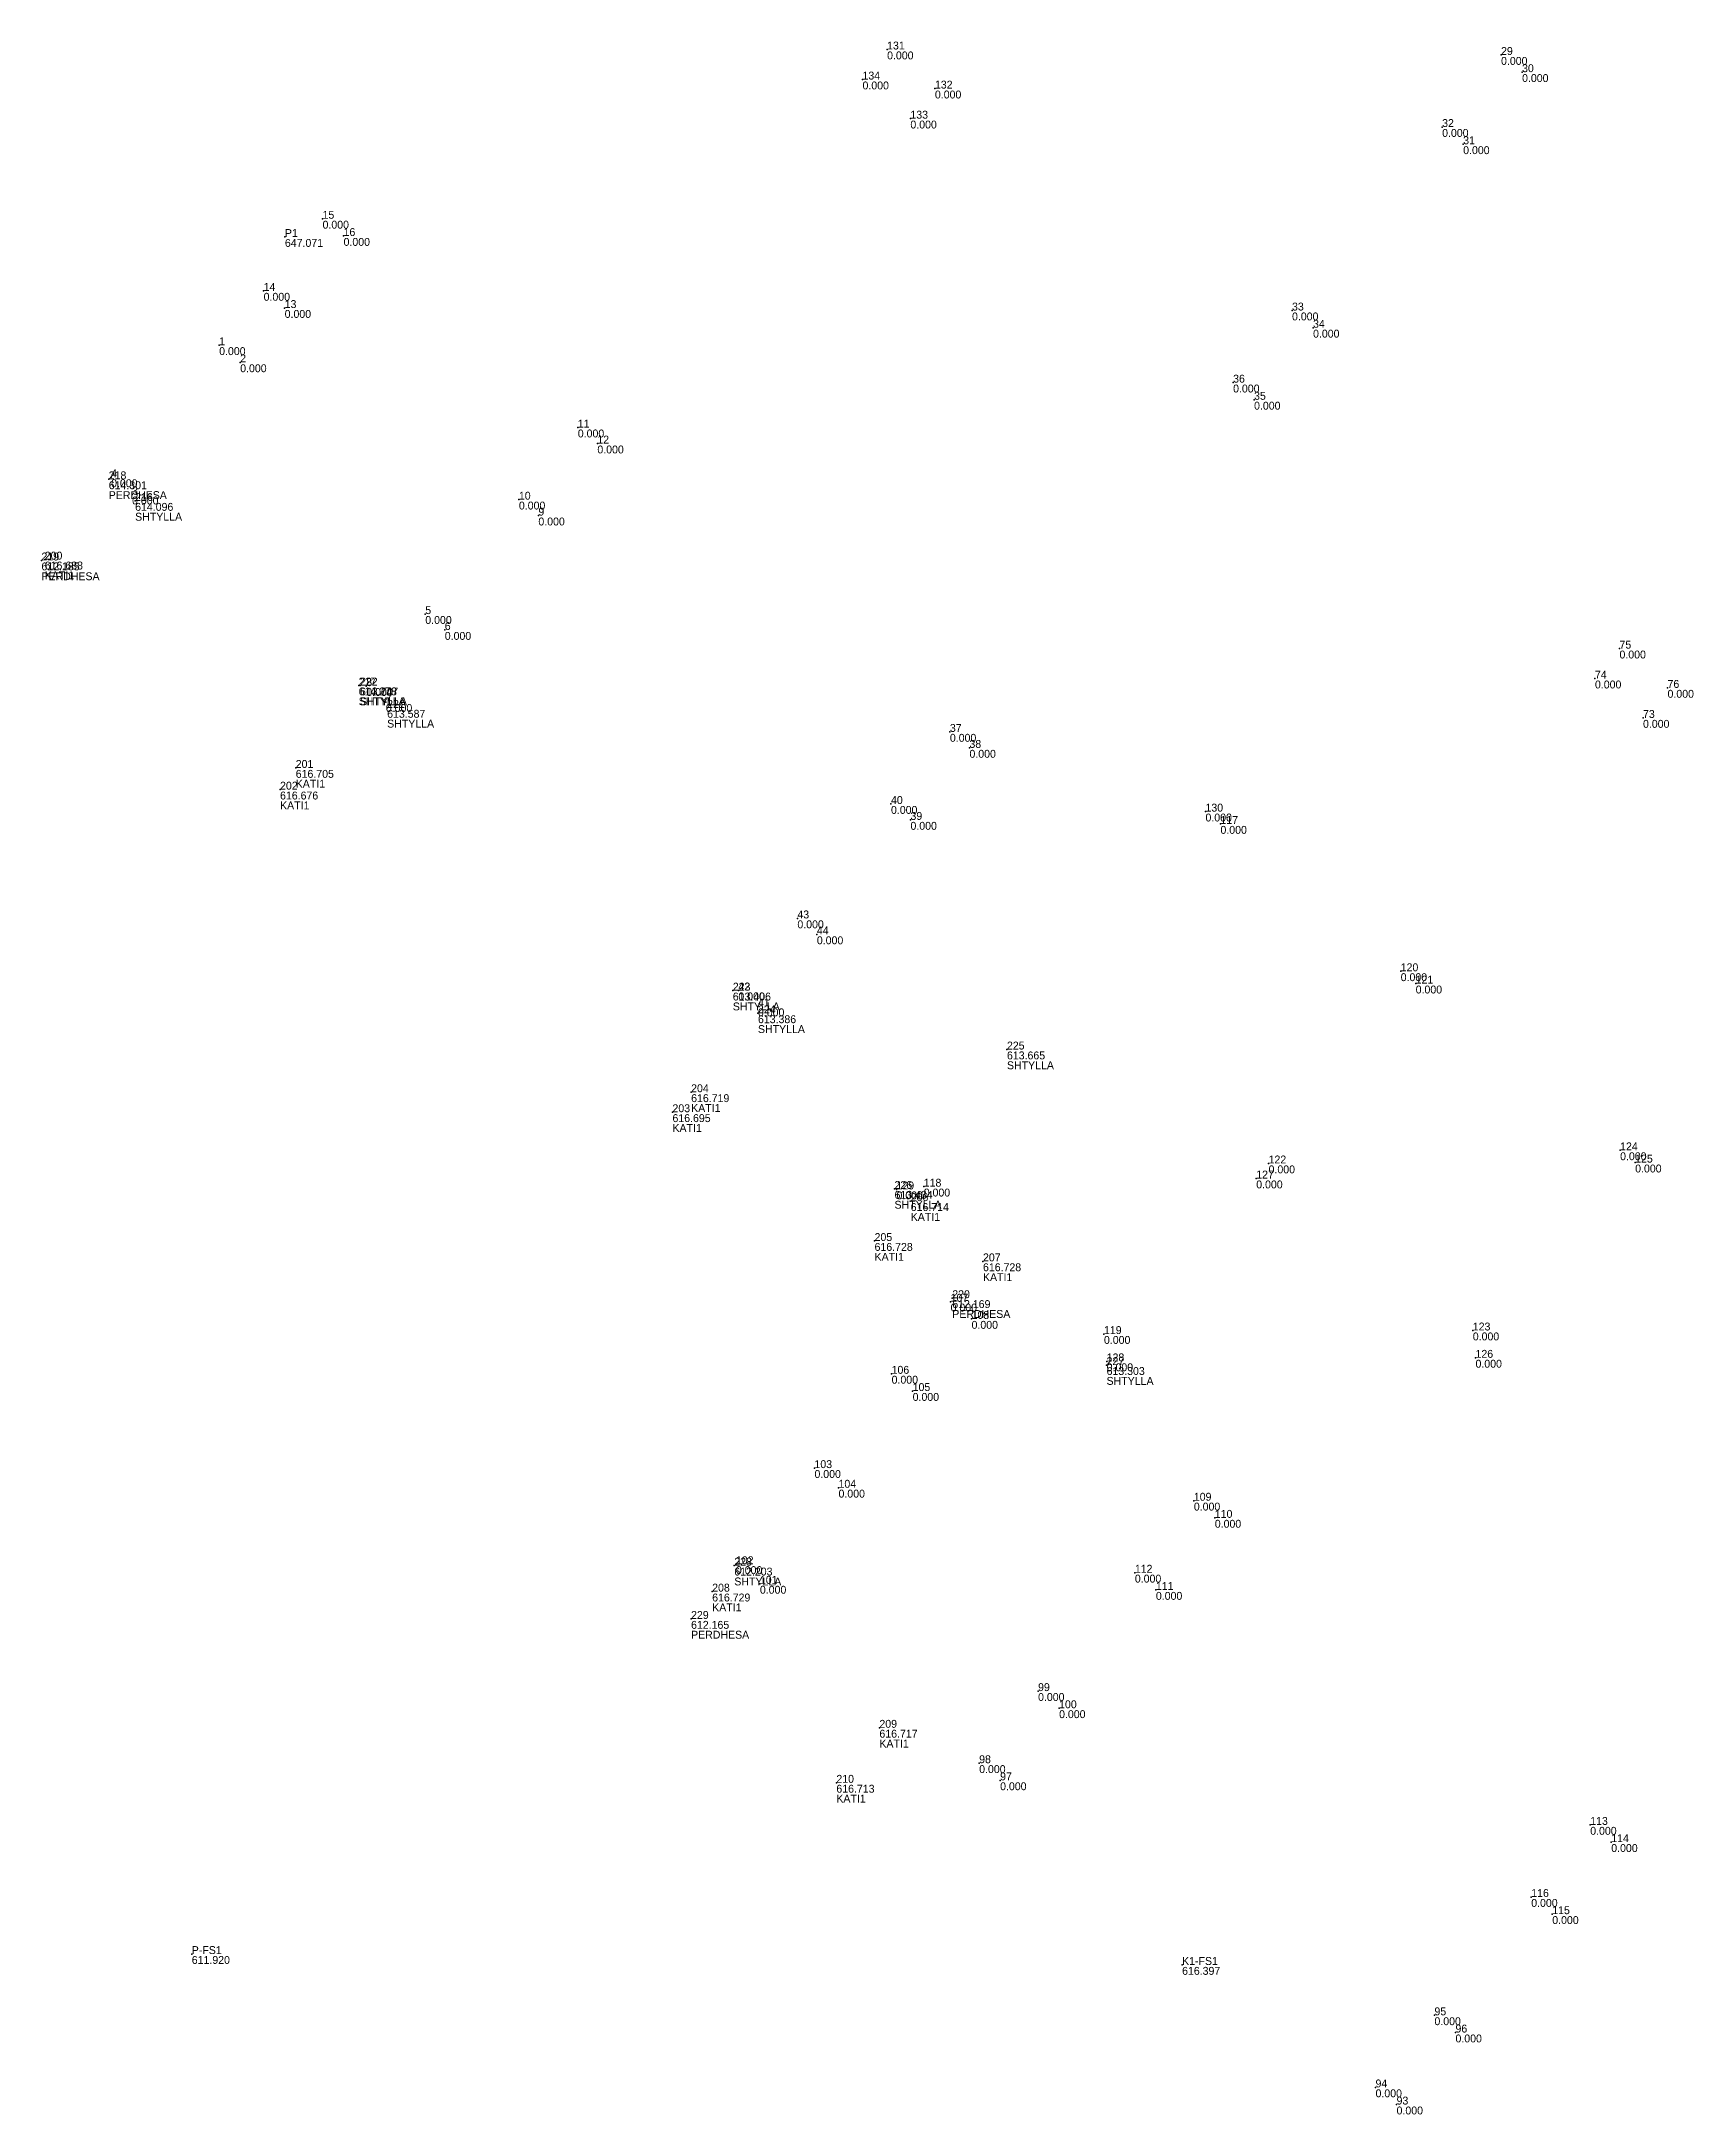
# Model space of a CAD drawing. Header units: metres. Extents: x 7512537 to 7512639, y 4691688 to 4691746.
# Drawn here: x 7512579.62 to 7512600.91, y 4691712.19 to 4691738.9 of the extents above; entities that cross this region are included whole.
import ezdxf

# ---------------------------------------------------------------- set-up
doc = ezdxf.new("R2010")
doc.units = ezdxf.units.M
doc.header["$PDSIZE"] = 1.526071
doc.layers.get('0').update_dxf_attribs({"color": 8})
for name, color, linetype in [('PNTDESC', 1, 'Continuous'), ('PNTELEV', 2, 'Continuous'), ('PNTNO', 3, 'Continuous')]:
    doc.layers.add(name, color=color, linetype=linetype)

msp = doc.modelspace()

# ---------------------------------------------------------------- texts
at = {"layer": 'PNTDESC', "color": 8}
for s, p in [('PERDHESA', (7512580.487386, 4691733.007562)), ('SHTYLLA', (7512580.827632, 4691732.729225)), ('PERDHESA', (7512579.620566, 4691731.962103)), ('KATI1', (7512579.663117, 4691731.973325)), ('SHTYLLA', (7512583.707752, 4691730.351403)), ('SHTYLLA', (7512583.724814, 4691730.350516)), ('SHTYLLA', (7512584.074531, 4691730.06319)), ('KATI1', (7512582.896704, 4691729.289261)), ('KATI1', (7512582.694687, 4691729.009897)), ('SHTYLLA', (7512588.528019, 4691726.420107)), ('SHTYLLA', (7512588.852143, 4691726.128016)), ('SHTYLLA', (7512592.060231, 4691725.661652)), ('KATI1', (7512587.991235, 4691725.111187)), ('KATI1', (7512587.750588, 4691724.853858)), ('SHTYLLA', (7512590.611596, 4691723.865289)), ('KATI1', (7512590.820125, 4691723.708409)), ('KATI1', (7512590.354417, 4691723.194472)), ('KATI1', (7512591.75137, 4691722.932463)), ('PERDHESA', (7512591.355516, 4691722.457894)), ('SHTYLLA', (7512593.343784, 4691721.595655)), ('SHTYLLA', (7512588.547378, 4691719.011672)), ('KATI1', (7512588.262169, 4691718.677493)), ('PERDHESA', (7512587.990256, 4691718.325344)), ('KATI1', (7512590.416826, 4691716.922918)), ('KATI1', (7512589.862298, 4691716.214133))]:
    msp.add_text(s, height=0.101738, dxfattribs=at).set_placement(p)
at = {"layer": 'PNTELEV'}
for s, p in [('0.000', (7512590.516, 4691738.672827)), ('0.000', (7512598.426, 4691738.601827)), ('0.000', (7512590.199, 4691738.285827)), ('0.000', (7512598.697, 4691738.380827)), ('0.000', (7512591.132, 4691738.168827)), ('0.000', (7512590.816, 4691737.781827)), ('0.000', (7512597.667, 4691737.673827)), ('0.000', (7512597.938, 4691737.451827)), ('0.000', (7512583.242, 4691736.491827)), ('647.071', (7512582.757, 4691736.256827)), ('0.000', (7512583.513, 4691736.269827)), ('0.000', (7512582.483, 4691735.562827)), ('0.000', (7512582.754, 4691735.341827)), ('0.000', (7512595.733, 4691735.309827)), ('0.000', (7512596.004, 4691735.087827)), ('0.000', (7512581.91, 4691734.862827)), ('0.000', (7512582.181, 4691734.641827)), ('0.000', (7512594.974, 4691734.380827)), ('0.000', (7512595.244, 4691734.159827)), ('0.000', (7512586.531, 4691733.801827)), ('0.000', (7512586.783, 4691733.595827)), ('0.000', (7512580.518, 4691733.160827)), ('614.301', (7512580.487386, 4691733.134735)), ('0.000', (7512580.788, 4691732.938827)), ('0.000', (7512585.772, 4691732.872827)), ('614.096', (7512580.827632, 4691732.856397)), ('0.000', (7512586.023, 4691732.667827)), ('612.185', (7512579.620566, 4691732.089276)), ('616.688', (7512579.663117, 4691732.100497)), ('0.000', (7512584.566, 4691731.398827)), ('0.000', (7512584.817, 4691731.193827)), ('0.000', (7512599.952, 4691730.953827)), ('614.278', (7512583.707752, 4691730.478576)), ('613.747', (7512583.724814, 4691730.477688)), ('0.000', (7512583.806, 4691730.470827)), ('0.000', (7512599.636, 4691730.567827)), ('0.000', (7512584.058, 4691730.264827)), ('0.000', (7512600.571, 4691730.447827)), ('613.587', (7512584.074531, 4691730.190363)), ('0.000', (7512600.255, 4691730.060827)), ('0.000', (7512591.325, 4691729.880827)), ('0.000', (7512591.577, 4691729.674827)), ('616.705', (7512582.896704, 4691729.416434)), ('616.676', (7512582.694687, 4691729.137069)), ('0.000', (7512590.566, 4691728.951827)), ('0.000', (7512590.817, 4691728.746827)), ('0.000', (7512594.618, 4691728.853827)), ('0.000', (7512594.811, 4691728.694827)), ('0.000', (7512589.36, 4691727.477827)), ('0.000', (7512589.611, 4691727.271827)), ('0.000', (7512597.133, 4691726.796827)), ('613.406', (7512588.528019, 4691726.547279)), ('0.000', (7512588.6, 4691726.549827)), ('0.000', (7512597.326, 4691726.637827)), ('0.000', (7512588.852, 4691726.343827)), ('613.386', (7512588.852143, 4691726.255189)), ('613.665', (7512592.060231, 4691725.788825)), ('616.719', (7512587.991235, 4691725.23836)), ('616.695', (7512587.750588, 4691724.98103)), ('0.000', (7512599.96, 4691724.489827)), ('0.000', (7512600.154, 4691724.331827)), ('0.000', (7512595.272, 4691724.126827)), ('0.000', (7512595.431, 4691724.320827)), ('613.434', (7512590.611596, 4691723.992461)), ('0.000', (7512590.637, 4691723.985827)), ('616.714', (7512590.820125, 4691723.835582)), ('0.000', (7512590.988, 4691724.021827)), ('616.728', (7512590.354417, 4691723.321645)), ('616.728', (7512591.75137, 4691723.059636)), ('0.000', (7512591.334, 4691722.539827)), ('612.169', (7512591.355516, 4691722.585067)), ('0.000', (7512591.604, 4691722.317827)), ('0.000', (7512593.31, 4691722.122827)), ('0.000', (7512598.062, 4691722.168827)), ('0.000', (7512593.345, 4691721.770827)), ('613.303', (7512593.343784, 4691721.722827)), ('0.000', (7512598.097, 4691721.816827)), ('0.000', (7512590.574, 4691721.610827)), ('0.000', (7512590.845, 4691721.388827)), ('0.000', (7512589.58, 4691720.395827)), ('0.000', (7512589.89, 4691720.142827)), ('0.000', (7512594.468, 4691719.975827)), ('0.000', (7512594.738, 4691719.754827)), ('612.203', (7512588.547378, 4691719.138845)), ('0.000', (7512588.568, 4691719.157827)), ('0.000', (7512593.708, 4691719.047827)), ('616.729', (7512588.262169, 4691718.804666)), ('0.000', (7512588.877, 4691718.904827)), ('0.000', (7512593.979, 4691718.825827)), ('612.165', (7512587.990256, 4691718.452516)), ('0.000', (7512592.461, 4691717.522827)), ('0.000', (7512592.732, 4691717.301827)), ('616.717', (7512590.416826, 4691717.05009)), ('0.000', (7512591.702, 4691716.593827)), ('616.713', (7512589.862298, 4691716.341306)), ('0.000', (7512591.972, 4691716.372827)), ('0.000', (7512599.575, 4691715.798827)), ('0.000', (7512599.846, 4691715.576827)), ('0.000', (7512598.815, 4691714.869827)), ('0.000', (7512599.086, 4691714.648827)), ('611.920', (7512581.557049, 4691714.134869)), ('616.397', (7512594.316707, 4691713.99468)), ('0.000', (7512597.568, 4691713.345827)), ('0.000', (7512597.839, 4691713.123827)), ('0.000', (7512596.809, 4691712.416827)), ('0.000', (7512597.08, 4691712.195827))]:
    msp.add_text(s, height=0.101738, dxfattribs=at).set_placement(p)
at = {"layer": 'PNTNO', "color": 8}
for s, p in [('131', (7512590.516, 4691738.8)), ('29', (7512598.426, 4691738.729)), ('30', (7512598.697, 4691738.508)), ('134', (7512590.199, 4691738.413)), ('132', (7512591.132, 4691738.296)), ('133', (7512590.816, 4691737.909)), ('32', (7512597.667, 4691737.801)), ('31', (7512597.938, 4691737.579)), ('15', (7512583.242, 4691736.619)), ('P1', (7512582.757, 4691736.384)), ('16', (7512583.513, 4691736.397)), ('14', (7512582.483, 4691735.69)), ('13', (7512582.754, 4691735.469)), ('33', (7512595.733, 4691735.437)), ('34', (7512596.004, 4691735.215)), ('1', (7512581.91, 4691734.99)), ('2', (7512582.181, 4691734.769)), ('36', (7512594.974, 4691734.508)), ('35', (7512595.244, 4691734.287)), ('11', (7512586.531, 4691733.929)), ('12', (7512586.783, 4691733.723)), ('218', (7512580.487386, 4691733.261907)), ('4', (7512580.518, 4691733.288)), ('3', (7512580.788, 4691733.066)), ('216', (7512580.827632, 4691732.98357)), ('10', (7512585.772, 4691733)), ('9', (7512586.023, 4691732.795)), ('219', (7512579.620566, 4691732.216448)), ('200', (7512579.663117, 4691732.22767)), ('5', (7512584.566, 4691731.526)), ('6', (7512584.817, 4691731.321)), ('75', (7512599.952, 4691731.081)), ('217', (7512583.707752, 4691730.605748)), ('222', (7512583.724814, 4691730.604861)), ('8', (7512583.806, 4691730.598)), ('74', (7512599.636, 4691730.695)), ('76', (7512600.571, 4691730.575)), ('7', (7512584.058, 4691730.392)), ('221', (7512584.074531, 4691730.317535)), ('37', (7512591.325, 4691730.008)), ('73', (7512600.255, 4691730.188)), ('38', (7512591.577, 4691729.802)), ('201', (7512582.896704, 4691729.543607)), ('202', (7512582.694687, 4691729.264242)), ('40', (7512590.566, 4691729.079)), ('39', (7512590.817, 4691728.874)), ('130', (7512594.618, 4691728.981)), ('117', (7512594.811, 4691728.822)), ('43', (7512589.36, 4691727.605)), ('44', (7512589.611, 4691727.399)), ('120', (7512597.133, 4691726.924)), ('121', (7512597.326, 4691726.765)), ('223', (7512588.528019, 4691726.674452)), ('42', (7512588.6, 4691726.677)), ('41', (7512588.852, 4691726.471)), ('224', (7512588.852143, 4691726.382361)), ('225', (7512592.060231, 4691725.915997)), ('204', (7512587.991235, 4691725.365532)), ('203', (7512587.750588, 4691725.108203)), ('124', (7512599.96, 4691724.617)), ('122', (7512595.431, 4691724.448)), ('125', (7512600.154, 4691724.459)), ('226', (7512590.611596, 4691724.119634)), ('129', (7512590.637, 4691724.113)), ('118', (7512590.988, 4691724.149)), ('127', (7512595.272, 4691724.254)), ('206', (7512590.820125, 4691723.962755)), ('205', (7512590.354417, 4691723.448818)), ('207', (7512591.75137, 4691723.186809)), ('107', (7512591.334, 4691722.667)), ('220', (7512591.355516, 4691722.712239)), ('108', (7512591.604, 4691722.445)), ('119', (7512593.31, 4691722.25)), ('123', (7512598.062, 4691722.296)), ('126', (7512598.097, 4691721.944)), ('106', (7512590.574, 4691721.738)), ('227', (7512593.343784, 4691721.85)), ('128', (7512593.345, 4691721.898)), ('105', (7512590.845, 4691721.516)), ('103', (7512589.58, 4691720.523)), ('104', (7512589.89, 4691720.27)), ('109', (7512594.468, 4691720.103)), ('110', (7512594.738, 4691719.882)), ('228', (7512588.547378, 4691719.266018)), ('102', (7512588.568, 4691719.285)), ('101', (7512588.877, 4691719.032)), ('112', (7512593.708, 4691719.175)), ('208', (7512588.262169, 4691718.931838)), ('111', (7512593.979, 4691718.953)), ('229', (7512587.990256, 4691718.579689)), ('99', (7512592.461, 4691717.65)), ('100', (7512592.732, 4691717.429)), ('209', (7512590.416826, 4691717.177263)), ('98', (7512591.702, 4691716.721)), ('210', (7512589.862298, 4691716.468479)), ('97', (7512591.972, 4691716.5)), ('113', (7512599.575, 4691715.926)), ('114', (7512599.846, 4691715.704)), ('116', (7512598.815, 4691714.997)), ('115', (7512599.086, 4691714.776)), ('P-FS1', (7512581.557049, 4691714.262042)), ('K1-FS1', (7512594.316707, 4691714.121853)), ('95', (7512597.568, 4691713.473)), ('96', (7512597.839, 4691713.251)), ('94', (7512596.809, 4691712.544)), ('93', (7512597.08, 4691712.323))]:
    msp.add_text(s, height=0.101738, dxfattribs=at).set_placement(p)

# ---------------------------------------------------------------- linework, layer by layer
for p in [(7512590.516, 4691738.8), (7512598.426, 4691738.729), (7512590.199, 4691738.413), (7512598.697, 4691738.508), (7512591.132, 4691738.296), (7512590.816, 4691737.909), (7512597.667, 4691737.801), (7512597.938, 4691737.579), (7512583.242, 4691736.619), (7512582.757, 4691736.384, 647.071), (7512583.513, 4691736.397), (7512582.483, 4691735.69), (7512582.754, 4691735.469), (7512595.733, 4691735.437), (7512596.004, 4691735.215), (7512581.91, 4691734.99), (7512582.181, 4691734.769), (7512594.974, 4691734.508), (7512595.244, 4691734.287), (7512586.531, 4691733.929), (7512586.783, 4691733.723), (7512580.487386, 4691733.261907, 614.301493), (7512580.518, 4691733.288), (7512580.788, 4691733.066), (7512580.827632, 4691732.98357, 614.09638), (7512585.772, 4691733), (7512586.023, 4691732.795), (7512579.620566, 4691732.216448, 612.185496), (7512579.663117, 4691732.22767, 616.688024), (7512584.566, 4691731.526), (7512584.817, 4691731.321), (7512599.952, 4691731.081), (7512583.707752, 4691730.605748, 614.278371), (7512583.724814, 4691730.604861, 613.746727), (7512583.806, 4691730.598), (7512599.636, 4691730.695), (7512600.571, 4691730.575), (7512584.058, 4691730.392), (7512584.074531, 4691730.317535, 613.586836), (7512600.255, 4691730.188), (7512591.325, 4691730.008), (7512591.577, 4691729.802), (7512582.896704, 4691729.543607, 616.705232), (7512582.694687, 4691729.264242, 616.676412), (7512590.566, 4691729.079), (7512594.618, 4691728.981), (7512590.817, 4691728.874), (7512594.811, 4691728.822), (7512589.36, 4691727.605), (7512589.611, 4691727.399), (7512597.133, 4691726.924), (7512588.528019, 4691726.674452, 613.405743), (7512588.6, 4691726.677), (7512597.326, 4691726.765), (7512588.852, 4691726.471), (7512588.852143, 4691726.382361, 613.38556), (7512592.060231, 4691725.915997, 613.664982), (7512587.991235, 4691725.365532, 616.719054), (7512587.750588, 4691725.108203, 616.695109), (7512595.431, 4691724.448), (7512599.96, 4691724.617), (7512600.154, 4691724.459), (7512595.272, 4691724.254), (7512590.611596, 4691724.119634, 613.43389), (7512590.637, 4691724.113), (7512590.820125, 4691723.962755, 616.714459), (7512590.988, 4691724.149), (7512590.354417, 4691723.448818, 616.728373), (7512591.75137, 4691723.186809, 616.728178), (7512591.334, 4691722.667), (7512591.355516, 4691722.712239, 612.168972), (7512591.604, 4691722.445), (7512598.062, 4691722.296), (7512593.31, 4691722.25), (7512593.343784, 4691721.85, 613.303252), (7512593.345, 4691721.898), (7512598.097, 4691721.944), (7512590.574, 4691721.738), (7512590.845, 4691721.516), (7512589.58, 4691720.523), (7512589.89, 4691720.27), (7512594.468, 4691720.103), (7512594.738, 4691719.882), (7512588.547378, 4691719.266018, 612.203041), (7512588.568, 4691719.285), (7512593.708, 4691719.175), (7512588.262169, 4691718.931838, 616.729464), (7512588.877, 4691719.032), (7512593.979, 4691718.953), (7512587.990256, 4691718.579689, 612.165269), (7512592.461, 4691717.65), (7512592.732, 4691717.429), (7512590.416826, 4691717.177263, 616.71714), (7512591.702, 4691716.721), (7512589.862298, 4691716.468479, 616.7129), (7512591.972, 4691716.5), (7512599.575, 4691715.926), (7512599.846, 4691715.704), (7512598.815, 4691714.997), (7512599.086, 4691714.776), (7512581.557049, 4691714.262042, 611.920249), (7512594.316707, 4691714.121853, 616.396796), (7512597.568, 4691713.473), (7512597.839, 4691713.251), (7512596.809, 4691712.544), (7512597.08, 4691712.323)]:
    msp.add_point(p)

msp.set_redraw_order([(e.dxf.handle, doc.entitydb.next_handle()) for e in msp.query("TEXT MTEXT ATTDEF DIMENSION ARC_DIMENSION")])  # texts and dimensions are drawn at this point

doc.saveas('drawing.dxf')
